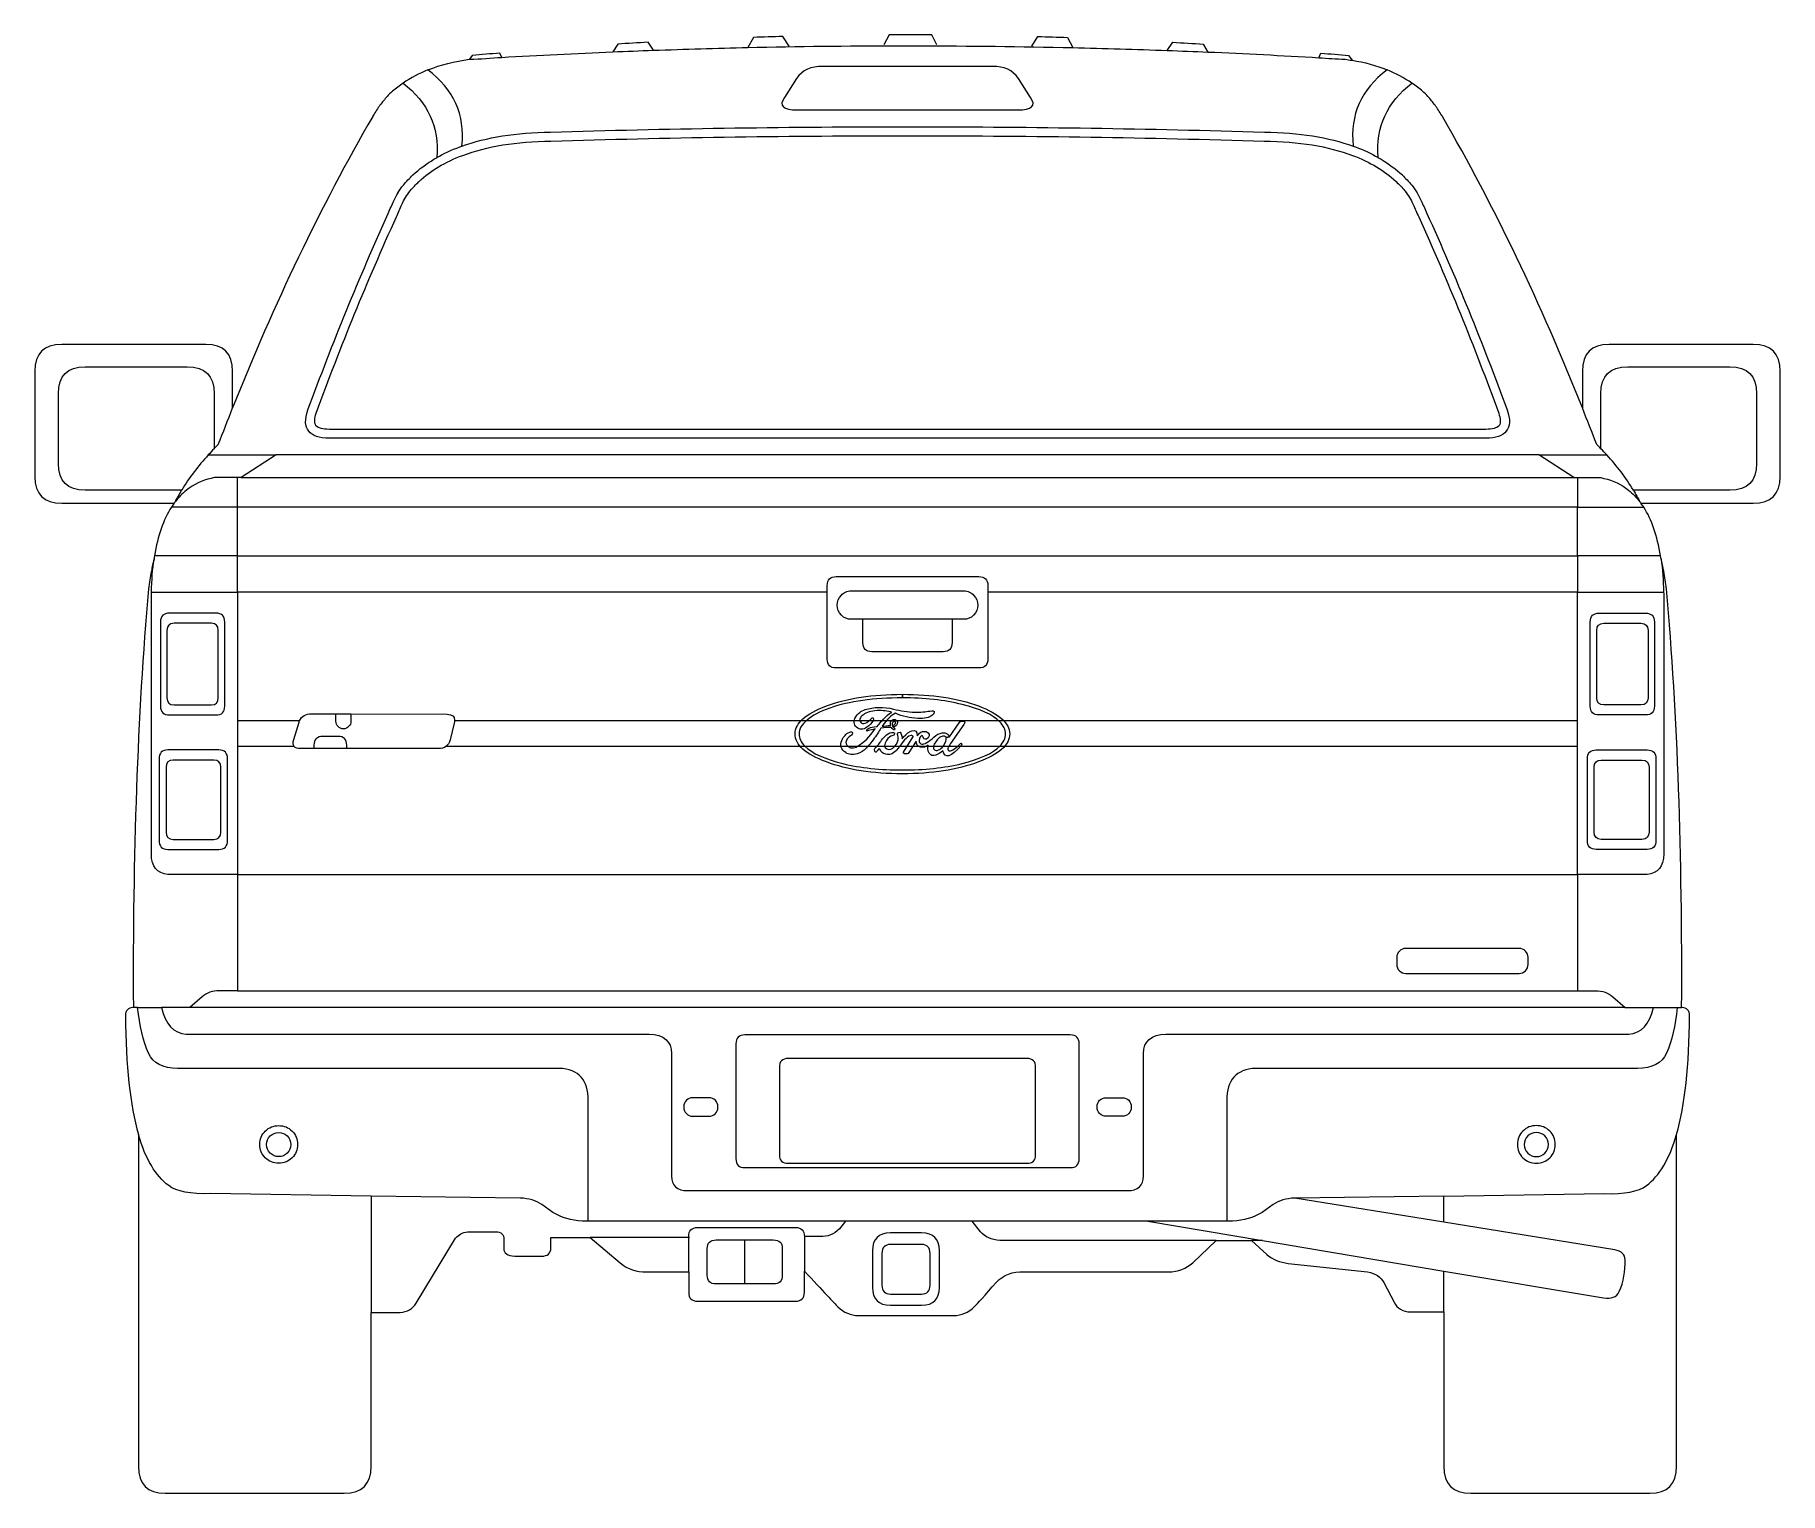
# Model space of a CAD drawing. Header units: metres. Extents: x -1157 to 1157, y 0 to 1933.
import ezdxf

# ---------------------------------------------------------------- set-up
doc = ezdxf.new("R2010")
doc.units = ezdxf.units.M
doc.layers.add('ceco.net 243', color=7, linetype='Continuous')

msp = doc.modelspace()

# ---------------------------------------------------------------- linework, layer by layer
at = {"layer": 'ceco.net 243', "lineweight": 18}
for points in [[(-926.9, 1375.9), (-836.8, 1375.9)], [(-836.8, 1375.9), (-883.2, 1346.1)], [(836.8, 1375.9), (-836.8, 1375.9)], [(836.8, 1375.9), (926.9, 1375.9)], [(883.2, 1346.1), (836.8, 1375.9)], [(-883.2, 1346.1), (-887.9, 1346.1)], [(-887.9, 1306.6), (-887.9, 1346.1)], [(-883.2, 1346.1), (883.2, 1346.1)], [(883.2, 1346.1), (887.9, 1346.1)], [(887.9, 1346.1), (887.9, 1306.6)], [(-887.9, 1306.6), (-975.7, 1306.6)], [(887.9, 1306.6), (-887.9, 1306.6)], [(-887.9, 1242.3), (-887.9, 1306.6)], [(887.9, 1306.6), (975.9, 1306.6)], [(887.9, 1242.3), (887.9, 1306.6)], [(-887.9, 1242.3), (-997.9, 1242.3)], [(-887.9, 1242.3), (887.9, 1242.3)], [(-887.9, 1194), (-887.9, 1242.3)], [(997.9, 1242.3), (887.9, 1242.3)], [(887.9, 1242.3), (887.9, 1194)], [(-1002.2, 1194), (-887.9, 1194)], [(-106.4, 1194), (-887.9, 1194)], [(-887.9, 1194), (-887.9, 1023.5)], [(887.9, 1194), (106.5, 1194)], [(887.9, 1194), (1002.2, 1194)], [(887.9, 1023.5), (887.9, 1194)], [(59.1, 1158.1), (-59.1, 1158.1)], [(-887.9, 1023.5), (-887.9, 989.6)], [(-805.9, 1023.5), (-887.9, 1023.5)], [(-757.6, 1032.9), (-737.7, 1032.7)], [(887.9, 1023.5), (-600.3, 1023.5)], [(887.9, 989.6), (887.9, 1023.5)], [(-887.9, 989.6), (-887.9, 820)], [(-812.9, 989.6), (-887.9, 989.6)], [(-743.2, 986.8), (-786.7, 986.8)], [(887.9, 989.6), (-611.9, 989.6)], [(887.9, 820), (887.9, 989.6)], [(-887.9, 820), (887.9, 820)], [(-887.9, 820), (-887.9, 665.8)], [(887.9, 820), (887.9, 665.8)], [(-887.9, 665.8), (887.9, 665.8)], [(-1020.4, 643.4), (-1026.1, 643.4)], [(-1020.4, 643.4), (-988.7, 643.4)], [(-951.3, 643.4), (-988.7, 643.4)], [(951.3, 643.4), (-951.3, 643.4)], [(951.3, 643.4), (988.7, 643.4)], [(988.7, 643.4), (1020.4, 643.4)], [(1020.4, 643.4), (1026.1, 643.4)], [(-711, 393.6), (-711, 239.4)], [(711, 393.6), (513.3, 391)], [(711, 359.1), (711, 393.6)], [(711, 359.1), (513.3, 391)], [(-82.1, 360.5), (-423.4, 360.5)], [(85.6, 360.5), (-82.1, 360.5)], [(318.4, 360.5), (85.6, 360.5)], [(423.4, 360.5), (318.4, 360.5)], [(318.4, 360.5), (470.5, 334.7)], [(-290, 338.7), (-420.5, 338.7)], [(-290, 293.1), (-290, 338.7)], [(-289, 338.7), (-290, 338.7)], [(-215.7, 277.2), (-215.7, 335.6)], [(-136.7, 340.1), (-136.7, 294.3)], [(409.2, 334.7), (455.8, 334.7)], [(470.5, 334.7), (455.8, 334.7)], [(470.5, 334.7), (711, 294.3)], [(711, 240.1), (711, 294.3)]]:
    msp.add_lwpolyline(points, dxfattribs=at)
for points, knots in [([(-336.8, 1912.3), (-336.8, 1912.3), (-343.9, 1923), (-343.9, 1923), (-357.4, 1922), (-370.9, 1921.3), (-384.1, 1920.6), (-384.1, 1920.6), (-390.5, 1910.2), (-390.5, 1910.2)], [0, 0, 0, 0, 1, 1, 1, 2, 2, 2, 3, 3, 3, 3]), ([(-156.8, 1917.8), (-156.8, 1917.8), (-165.1, 1930.5), (-165.1, 1930.5), (-178.1, 1930.3), (-191.1, 1929.8), (-204.1, 1929.4), (-204.1, 1929.4), (-211.5, 1916.1), (-211.5, 1916.1)], [0, 0, 0, 0, 1, 1, 1, 2, 2, 2, 3, 3, 3, 3]), ([(39, 1919.7), (39, 1919.7), (32.2, 1932.7), (32.2, 1932.7), (31.5, 1932.7), (30.8, 1932.7), (30, 1932.7), (29.1, 1932.7), (28.4, 1932.7), (27.7, 1932.7), (27.7, 1932.7), (11.8, 1932.7), (11.8, 1932.7), (11.4, 1932.7), (11.4, 1932.7), (11.1, 1932.7), (11.1, 1932.7), (4.3, 1932.7), (4.3, 1932.7), (4, 1932.7), (3.8, 1932.7), (3.5, 1932.7), (3.5, 1932.7), (-3.3, 1932.7), (-3.3, 1932.7), (-3.5, 1932.7), (-4, 1932.7), (-4, 1932.7), (-4, 1932.7), (-17.7, 1932.7), (-17.7, 1932.7), (-19.4, 1932.7), (-20.8, 1932.7), (-22.2, 1932.7), (-22.9, 1932.7), (-23.6, 1932.7), (-24.4, 1932.7), (-24.4, 1932.7), (-31.5, 1919.7), (-31.5, 1919.7)], [0, 0, 0, 0, 1, 1, 1, 2, 2, 2, 3, 3, 3, 4, 4, 4, 5, 5, 5, 6, 6, 6, 7, 7, 7, 8, 8, 8, 9, 9, 9, 10, 10, 10, 11, 11, 11, 12, 12, 12, 13, 13, 13, 13]), ([(164.6, 1917.8), (164.6, 1917.8), (172.9, 1930.5), (172.9, 1930.5), (185.9, 1930.3), (198.9, 1929.8), (211.9, 1929.4), (211.9, 1929.4), (219, 1915.9), (219, 1915.9)], [0, 0, 0, 0, 1, 1, 1, 2, 2, 2, 3, 3, 3, 3]), ([(344.4, 1912.1), (344.4, 1912.1), (351.7, 1923), (351.7, 1923), (365, 1922), (378.4, 1921.3), (391.9, 1920.6), (391.9, 1920.6), (398.3, 1910), (398.3, 1910)], [0, 0, 0, 0, 1, 1, 1, 2, 2, 2, 3, 3, 3, 3]), ([(-537.9, 1902.9), (-537.9, 1902.9), (-540.2, 1908.5), (-540.2, 1908.5), (-552.5, 1907.6), (-564.8, 1906.4), (-576.9, 1905.2), (-576.9, 1905.2), (-580.7, 1900.3), (-580.7, 1900.3)], [0, 0, 0, 0, 1, 1, 1, 2, 2, 2, 3, 3, 3, 3]), ([(-580.7, 1900.3), (-580.4, 1900.3), (-580.2, 1900.3), (-580, 1900.3), (-565.8, 1901), (-551.8, 1901.9), (-537.9, 1902.9)], [0, 0, 0, 0, 1, 1, 1, 2, 2, 2, 2]), ([(-211.5, 1916.1), (-145.2, 1917.5), (-79.5, 1918.2), (-13.7, 1918.2), (-12.5, 1918.2), (-11.3, 1918.2), (-10.2, 1918.2), (-10.2, 1918.2), (10.4, 1918.2), (10.4, 1918.2), (11.4, 1918.2), (12.5, 1918.2), (13.7, 1918.2), (82.1, 1918.2), (150.4, 1917.3), (219, 1915.9)], [0, 0, 0, 0, 1, 1, 1, 2, 2, 2, 3, 3, 3, 4, 4, 4, 5, 5, 5, 5]), ([(545.4, 1902.4), (545.4, 1902.4), (548, 1908.5), (548, 1908.5), (560.1, 1907.6), (572.4, 1906.4), (584.7, 1905.2), (584.7, 1905.2), (589.2, 1899.1), (589.2, 1899.1)], [0, 0, 0, 0, 1, 1, 1, 2, 2, 2, 3, 3, 3, 3]), ([(545.4, 1902.4), (556.8, 1901.7), (568.4, 1901), (580, 1900.3), (583, 1899.8), (586.1, 1899.5), (589.2, 1899.1)], [0, 0, 0, 0, 1, 1, 1, 2, 2, 2, 2]), ([(-147.1, 1874.7), (-139.3, 1886.1), (-128, 1891.3), (-112.6, 1890.8), (-112.6, 1890.8), (112.6, 1890.8), (112.6, 1890.8), (128, 1891.3), (139.6, 1886.1), (147.1, 1874.7), (147.1, 1874.7), (163.2, 1849.6), (163.2, 1849.6), (170.8, 1838.8), (164.8, 1833.3), (145.7, 1833.3), (145.7, 1833.3), (-145.7, 1833.3), (-145.7, 1833.3), (-164.9, 1833.3), (-170.8, 1838.8), (-163.2, 1849.6), (-163.2, 1849.6), (-147.1, 1874.7), (-147.1, 1874.7)], [0, 0, 0, 0, 1, 1, 1, 2, 2, 2, 3, 3, 3, 4, 4, 4, 5, 5, 5, 6, 6, 6, 7, 7, 7, 8, 8, 8, 8]), ([(-668.7, 1868.6), (-673.4, 1865.3), (-678.1, 1861.7), (-682.8, 1858.2), (-685.2, 1855.8), (-687.6, 1853.4), (-689.9, 1851.1), (-693, 1847.3), (-696.1, 1843.5), (-699.2, 1839.5), (-702.2, 1835.2), (-705.3, 1830.7), (-708.2, 1826), (-708.4, 1825.5), (-708.9, 1825), (-708.9, 1824.6), (-777.9, 1704.9), (-839.7, 1576.2), (-894.5, 1438.3)], [0, 0, 0, 0, 1, 1, 1, 2, 2, 2, 3, 3, 3, 4, 4, 4, 5, 5, 5, 6, 6, 6, 6]), ([(894.5, 1438.3), (839.9, 1576.2), (777.9, 1704.9), (709.1, 1824.6), (708.9, 1825), (708.6, 1825.5), (708.2, 1826), (705.3, 1830.7), (702.2, 1835.2), (699.2, 1839.5), (696.1, 1843.5), (693.3, 1847.3), (689.9, 1851.1), (687.6, 1853.4), (685.2, 1855.8), (682.8, 1858.2), (678.4, 1861.7), (673.6, 1865.3), (668.7, 1868.6)], [0, 0, 0, 0, 1, 1, 1, 2, 2, 2, 3, 3, 3, 4, 4, 4, 5, 5, 5, 6, 6, 6, 6]), ([(-590.6, 1785.3), (-558.2, 1796.9), (-518.9, 1803.3), (-473.1, 1803.8), (-319.8, 1808.5), (-166.5, 1810.9), (-13.7, 1810.9), (-4.5, 1810.9), (4.7, 1810.9), (13.7, 1810.9), (166.8, 1810.9), (319.8, 1808.5), (473.1, 1803.8), (518.9, 1803.3), (558.4, 1796.9), (590.8, 1785.3)], [0, 0, 0, 0, 1, 1, 1, 2, 2, 2, 3, 3, 3, 4, 4, 4, 5, 5, 5, 5]), ([(-472.8, 1791.9), (-518.7, 1791.5), (-557.5, 1785.1), (-589.4, 1773), (-601.3, 1768.8), (-611.9, 1763.6), (-621.8, 1757.6), (-631.3, 1752), (-639.8, 1745.6), (-647.4, 1738.2), (-647.4, 1738.2), (-647.6, 1738.2), (-647.6, 1738.2), (-651.6, 1734.5), (-655.6, 1730.4), (-659.2, 1725.9), (-659.2, 1725.9), (-659.2, 1726.2), (-659.2, 1726.2), (-661.3, 1723.3), (-663.5, 1720.3), (-665.4, 1717.2), (-667, 1714.1), (-668.7, 1711.3), (-670.1, 1708), (-670.1, 1708), (-670.1, 1708), (-670.1, 1708), (-672.4, 1702.5), (-675, 1697.1), (-677.4, 1691.4), (-677.4, 1691.4), (-677.4, 1691.4), (-677.4, 1691.4), (-716, 1606.7), (-751.2, 1520.2), (-783.6, 1431.5), (-786.2, 1424.1), (-786.4, 1418.5), (-784.1, 1414.7), (-781, 1411.4), (-775.1, 1409.7), (-766.3, 1409.9), (-766.3, 1409.9), (766.6, 1409.9), (766.6, 1409.9), (775.1, 1409.7), (781, 1411.4), (784.3, 1414.7), (786.5, 1418.5), (786.2, 1424.1), (783.6, 1431.5), (751.2, 1520.2), (716, 1606.7), (677.7, 1691.4), (677.7, 1691.4), (677.7, 1691.4), (677.7, 1691.4), (675, 1697.1), (672.7, 1702.5), (670.1, 1708), (670.1, 1708), (670.1, 1708), (670.1, 1708), (668.9, 1711.3), (667.3, 1714.1), (665.4, 1717.2), (665.4, 1717.2), (665.4, 1717.2), (665.4, 1717.2), (663.5, 1720.3), (661.3, 1723.3), (659.2, 1726.2), (659.2, 1726.2), (659.2, 1725.9), (659.2, 1725.9), (655.7, 1730.4), (651.9, 1734.5), (647.6, 1738.2), (640, 1745.6), (631.3, 1752), (621.8, 1757.6), (621.8, 1757.6), (621.8, 1757.6), (621.8, 1757.6), (612.1, 1763.6), (601.3, 1768.8), (589.7, 1773), (557.7, 1785.1), (518.7, 1791.5), (472.8, 1791.9), (472.8, 1791.9), (472.8, 1791.9), (472.8, 1791.9), (319.5, 1796.7), (166.3, 1799), (13.7, 1799), (4.7, 1799), (-4.5, 1799), (-13.5, 1799), (-13.5, 1799), (-13.7, 1799), (-13.7, 1799), (-166.3, 1799), (-319.3, 1796.7), (-472.6, 1791.9), (-472.6, 1791.9), (-472.8, 1791.9), (-472.8, 1791.9)], [0, 0, 0, 0, 1, 1, 1, 2, 2, 2, 3, 3, 3, 4, 4, 4, 5, 5, 5, 6, 6, 6, 7, 7, 7, 8, 8, 8, 9, 9, 9, 10, 10, 10, 11, 11, 11, 12, 12, 12, 13, 13, 13, 14, 14, 14, 15, 15, 15, 16, 16, 16, 17, 17, 17, 18, 18, 18, 19, 19, 19, 20, 20, 20, 21, 21, 21, 22, 22, 22, 23, 23, 23, 24, 24, 24, 25, 25, 25, 26, 26, 26, 27, 27, 27, 28, 28, 28, 29, 29, 29, 30, 30, 30, 31, 31, 31, 32, 32, 32, 33, 33, 33, 34, 34, 34, 35, 35, 35, 36, 36, 36, 36]), ([(-623.9, 1770.2), (-614.7, 1775.4), (-604.6, 1780.1), (-593.4, 1784.4), (-592.5, 1784.6), (-591.8, 1784.8), (-590.6, 1785.3)], [0, 0, 0, 0, 1, 1, 1, 2, 2, 2, 2]), ([(590.8, 1785.3), (591.8, 1784.8), (592.7, 1784.6), (593.7, 1784.4), (604.8, 1780.1), (614.7, 1775.4), (623.9, 1770.2)], [0, 0, 0, 0, 1, 1, 1, 2, 2, 2, 2]), ([(623.9, 1770.2), (625.4, 1769.2), (626.6, 1768.5), (628, 1767.8), (628, 1767.8), (628, 1767.8), (628, 1767.8), (638.2, 1761.7), (647.4, 1754.8), (655.9, 1747), (655.9, 1747), (655.7, 1747), (655.7, 1747), (660.1, 1742.7), (664.4, 1738.2), (668.4, 1733.7), (668.4, 1733.7), (668.4, 1733.5), (668.4, 1733.5), (671, 1730.4), (673.4, 1726.9), (675.5, 1723.3), (677.4, 1719.8), (679.3, 1716.5), (681, 1712.7), (681, 1712.7), (681, 1712.9), (681, 1712.9), (683.3, 1707.5), (685.9, 1701.8), (688.5, 1696.1), (726.9, 1611.2), (762.3, 1524.4), (794.7, 1435.7), (799.2, 1423), (799, 1413.7), (793.6, 1407.6), (789.1, 1401.2), (780.1, 1397.9), (766.3, 1398.1), (766.3, 1398.1), (-766.3, 1398.1), (-766.3, 1398.1), (-779.8, 1397.9), (-789.1, 1401.2), (-793.5, 1407.6), (-798.7, 1413.7), (-799.2, 1423), (-794.7, 1435.7), (-762.1, 1524.4), (-726.6, 1611.2), (-688.3, 1696.1), (-685.9, 1701.8), (-683.3, 1707.5), (-680.7, 1712.9), (-680.7, 1712.9), (-680.7, 1712.7), (-680.7, 1712.7), (-679.3, 1716.5), (-677.4, 1719.8), (-675.3, 1723.3), (-675.3, 1723.3), (-675.5, 1723.3), (-675.5, 1723.3), (-673.4, 1726.9), (-671, 1730.4), (-668.2, 1733.5), (-668.2, 1733.5), (-668.2, 1733.7), (-668.2, 1733.7), (-664.2, 1738.2), (-660.1, 1742.7), (-655.6, 1747), (-647.4, 1754.8), (-638.1, 1761.7), (-627.7, 1767.8), (-627.7, 1767.8), (-628, 1767.8), (-628, 1767.8), (-626.6, 1768.5), (-625.4, 1769.2), (-623.9, 1770.2)], [0, 0, 0, 0, 1, 1, 1, 2, 2, 2, 3, 3, 3, 4, 4, 4, 5, 5, 5, 6, 6, 6, 7, 7, 7, 8, 8, 8, 9, 9, 9, 10, 10, 10, 11, 11, 11, 12, 12, 12, 13, 13, 13, 14, 14, 14, 15, 15, 15, 16, 16, 16, 17, 17, 17, 18, 18, 18, 19, 19, 19, 20, 20, 20, 21, 21, 21, 22, 22, 22, 23, 23, 23, 24, 24, 24, 25, 25, 25, 26, 26, 26, 27, 27, 27, 27]), ([(-894.5, 1438.3), (-894.5, 1438.3), (-894.5, 1486.8), (-894.5, 1486.8), (-894.5, 1510.5), (-906.4, 1522.3), (-930, 1522.3), (-930, 1522.3), (-1121.1, 1522.3), (-1121.1, 1522.3), (-1144.8, 1522.3), (-1156.6, 1510.5), (-1156.6, 1486.8), (-1156.6, 1486.8), (-1156.6, 1347.5), (-1156.6, 1347.5), (-1156.6, 1323.9), (-1144.8, 1312), (-1121.1, 1312), (-1121.1, 1312), (-971.9, 1312), (-971.9, 1312)], [0, 0, 0, 0, 1, 1, 1, 2, 2, 2, 3, 3, 3, 4, 4, 4, 5, 5, 5, 6, 6, 6, 7, 7, 7, 7]), ([(971.9, 1312), (971.9, 1312), (1121.1, 1312), (1121.1, 1312), (1144.8, 1312), (1156.6, 1323.9), (1156.6, 1347.5), (1156.6, 1347.5), (1156.6, 1486.8), (1156.6, 1486.8), (1156.6, 1510.5), (1144.8, 1522.3), (1121.1, 1522.3), (1121.1, 1522.3), (930, 1522.3), (930, 1522.3), (906.4, 1522.3), (894.5, 1510.5), (894.5, 1486.8), (894.5, 1486.8), (894.5, 1438.3), (894.5, 1438.3)], [0, 0, 0, 0, 1, 1, 1, 2, 2, 2, 3, 3, 3, 4, 4, 4, 5, 5, 5, 6, 6, 6, 7, 7, 7, 7]), ([(-962, 1329.3), (-962, 1329.3), (-1089.9, 1329.3), (-1089.9, 1329.3), (-1113.6, 1329.3), (-1125.4, 1341.1), (-1125.4, 1364.8), (-1125.4, 1364.8), (-1125.4, 1457.2), (-1125.4, 1457.2), (-1125.4, 1480.9), (-1113.6, 1492.7), (-1089.9, 1492.7), (-1089.9, 1492.7), (-954.6, 1492.7), (-954.6, 1492.7), (-931, 1492.7), (-919.1, 1480.9), (-919.1, 1457.2), (-919.1, 1457.2), (-919.1, 1384.2), (-919.1, 1384.2)], [0, 0, 0, 0, 1, 1, 1, 2, 2, 2, 3, 3, 3, 4, 4, 4, 5, 5, 5, 6, 6, 6, 7, 7, 7, 7]), ([(919.1, 1384.2), (919.1, 1384.2), (919.1, 1457.2), (919.1, 1457.2), (919.1, 1480.9), (931, 1492.7), (954.6, 1492.7), (954.6, 1492.7), (1089.9, 1492.7), (1089.9, 1492.7), (1113.6, 1492.7), (1125.4, 1480.9), (1125.4, 1457.2), (1125.4, 1457.2), (1125.4, 1364.8), (1125.4, 1364.8), (1125.4, 1341.1), (1113.6, 1329.3), (1089.9, 1329.3), (1089.9, 1329.3), (962.2, 1329.3), (962.2, 1329.3)], [0, 0, 0, 0, 1, 1, 1, 2, 2, 2, 3, 3, 3, 4, 4, 4, 5, 5, 5, 6, 6, 6, 7, 7, 7, 7]), ([(-919.1, 1384.2), (-917.2, 1386.1), (-915.4, 1388), (-913.5, 1389.8), (-907.1, 1406.2), (-900.9, 1422.2), (-894.5, 1438.3)], [0, 0, 0, 0, 1, 1, 1, 2, 2, 2, 2]), ([(919.1, 1384.2), (917.3, 1386.1), (915.4, 1388), (913.5, 1389.8), (907.3, 1406.2), (900.9, 1422.2), (894.5, 1438.3)], [0, 0, 0, 0, 1, 1, 1, 2, 2, 2, 2]), ([(-887.9, 1346.1), (-887.9, 1346.1), (-917.2, 1346.1), (-917.2, 1346.1), (-919.4, 1345.8), (-921, 1345.4), (-922.9, 1344.9), (-935.2, 1342.1), (-946.1, 1336.6), (-955.6, 1329.3), (-961.2, 1324.8), (-966.2, 1319.8), (-970.7, 1313.9)], [0, 0, 0, 0, 1, 1, 1, 2, 2, 2, 3, 3, 3, 4, 4, 4, 4]), ([(887.9, 1346.1), (887.9, 1346.1), (917.3, 1346.1), (917.3, 1346.1), (919.4, 1345.8), (921, 1345.4), (923.2, 1344.9), (935.2, 1342.1), (946.4, 1336.6), (955.8, 1329.3), (961.2, 1324.8), (966.2, 1319.8), (970.7, 1313.9)], [0, 0, 0, 0, 1, 1, 1, 2, 2, 2, 3, 3, 3, 4, 4, 4, 4]), ([(-998.6, 1238.2), (-1000, 1232.8), (-1001.2, 1227.6), (-1002.2, 1221.9), (-1003.8, 1214.3), (-1005, 1206.5), (-1006.2, 1198.5), (-1020.6, 1030.3), (-1027.2, 845.1), (-1026.1, 643.4)], [0, 0, 0, 0, 1, 1, 1, 2, 2, 2, 3, 3, 3, 3]), ([(1026.1, 643.4), (1027.2, 845.1), (1020.8, 1030.3), (1006.2, 1198.5), (1005, 1206.5), (1003.8, 1214.3), (1002.4, 1221.9), (1001.2, 1227.6), (1000, 1232.8), (998.8, 1238.2)], [0, 0, 0, 0, 1, 1, 1, 2, 2, 2, 3, 3, 3, 3]), ([(-106.4, 1194), (-106.4, 1194), (-106.4, 1203), (-106.4, 1203), (-106.4, 1210.8), (-102.4, 1214.8), (-94.6, 1214.8), (-94.6, 1214.8), (94.6, 1214.8), (94.6, 1214.8), (102.4, 1214.8), (106.5, 1210.8), (106.5, 1203), (106.5, 1203), (106.5, 1194), (106.5, 1194)], [0, 0, 0, 0, 1, 1, 1, 2, 2, 2, 3, 3, 3, 4, 4, 4, 5, 5, 5, 5]), ([(-887.9, 820), (-887.9, 820), (-980.2, 820), (-980.2, 820), (-994.6, 821.2), (-1002.2, 830.2), (-1002.2, 847.3), (-1002.2, 847.3), (-1002.2, 1190), (-1002.2, 1190), (-1002.2, 1191.4), (-1002.2, 1192.6), (-1002.2, 1194)], [0, 0, 0, 0, 1, 1, 1, 2, 2, 2, 3, 3, 3, 4, 4, 4, 4]), ([(106.5, 1194), (106.5, 1194), (106.5, 1105.5), (106.5, 1105.5), (106.5, 1097.5), (102.4, 1093.7), (94.6, 1093.7), (94.6, 1093.7), (-94.6, 1093.7), (-94.6, 1093.7), (-102.4, 1093.7), (-106.4, 1097.5), (-106.4, 1105.5), (-106.4, 1105.5), (-106.4, 1194), (-106.4, 1194)], [0, 0, 0, 0, 1, 1, 1, 2, 2, 2, 3, 3, 3, 4, 4, 4, 5, 5, 5, 5]), ([(-59.1, 1158.1), (-59.1, 1158.1), (-74.3, 1158.1), (-74.3, 1158.1), (-79.5, 1158.1), (-84, 1159.9), (-87.5, 1163.5), (-91.3, 1167.3), (-93.2, 1171.8), (-93.2, 1177), (-93.2, 1181.9), (-91.3, 1186.4), (-87.5, 1190.2), (-86.1, 1191.9), (-84.4, 1193.1), (-82.3, 1194), (-79.7, 1195.2), (-77.3, 1195.9), (-74.3, 1195.9), (-74.3, 1195.9), (74.3, 1195.9), (74.3, 1195.9), (77.4, 1195.9), (79.9, 1195.2), (82.3, 1194), (84.4, 1193.1), (86.1, 1191.9), (87.7, 1190.2), (91.3, 1186.4), (93.2, 1181.9), (93.2, 1177), (93.2, 1171.8), (91.3, 1167.3), (87.7, 1163.5), (84, 1159.9), (79.5, 1158.1), (74.3, 1158.1), (74.3, 1158.1), (59.1, 1158.1), (59.1, 1158.1)], [0, 0, 0, 0, 1, 1, 1, 2, 2, 2, 3, 3, 3, 4, 4, 4, 5, 5, 5, 6, 6, 6, 7, 7, 7, 8, 8, 8, 9, 9, 9, 10, 10, 10, 11, 11, 11, 12, 12, 12, 13, 13, 13, 13]), ([(1002.2, 1194), (1002.4, 1192.6), (1002.4, 1191.4), (1002.4, 1190), (1002.4, 1190), (1002.4, 847.3), (1002.4, 847.3), (1002.2, 830.2), (994.8, 821.2), (980.2, 820), (980.2, 820), (887.9, 820), (887.9, 820)], [0, 0, 0, 0, 1, 1, 1, 2, 2, 2, 3, 3, 3, 4, 4, 4, 4]), ([(-990.1, 1154.5), (-990.1, 1162.5), (-986.1, 1166.3), (-978.3, 1166.3), (-978.3, 1166.3), (-916.8, 1166.3), (-916.8, 1166.3), (-908.7, 1166.3), (-904.9, 1162.5), (-904.9, 1154.5), (-904.9, 1154.5), (-904.9, 1043.1), (-904.9, 1043.1), (-904.9, 1035), (-908.7, 1031.3), (-916.8, 1031.3), (-916.8, 1031.3), (-978.3, 1031.3), (-978.3, 1031.3), (-986.1, 1031.3), (-990.1, 1035), (-990.1, 1043.1), (-990.1, 1043.1), (-990.1, 1154.5), (-990.1, 1154.5)], [0, 0, 0, 0, 1, 1, 1, 2, 2, 2, 3, 3, 3, 4, 4, 4, 5, 5, 5, 6, 6, 6, 7, 7, 7, 8, 8, 8, 8]), ([(59.1, 1158.1), (59.1, 1158.1), (59.1, 1127.3), (59.1, 1127.3), (59.1, 1119.2), (55.1, 1115.2), (47.3, 1115.2), (47.3, 1115.2), (-47.3, 1115.2), (-47.3, 1115.2), (-55.1, 1115.2), (-59.1, 1119.2), (-59.1, 1127.3), (-59.1, 1127.3), (-59.1, 1158.1), (-59.1, 1158.1)], [0, 0, 0, 0, 1, 1, 1, 2, 2, 2, 3, 3, 3, 4, 4, 4, 5, 5, 5, 5]), ([(904.9, 1154.5), (904.9, 1154.5), (904.9, 1043.1), (904.9, 1043.1), (904.9, 1035), (909, 1031.3), (916.8, 1031.3), (916.8, 1031.3), (978.3, 1031.3), (978.3, 1031.3), (986.1, 1031.3), (990.1, 1035), (990.1, 1043.1), (990.1, 1043.1), (990.1, 1154.5), (990.1, 1154.5), (990.1, 1162.5), (986.1, 1166.3), (978.3, 1166.3), (978.3, 1166.3), (916.8, 1166.3), (916.8, 1166.3), (909, 1166.3), (904.9, 1162.5), (904.9, 1154.5)], [0, 0, 0, 0, 1, 1, 1, 2, 2, 2, 3, 3, 3, 4, 4, 4, 5, 5, 5, 6, 6, 6, 7, 7, 7, 8, 8, 8, 8]), ([(-981.6, 1143.4), (-981.6, 1149.8), (-978.5, 1152.8), (-972.1, 1152.8), (-972.1, 1152.8), (-922.9, 1152.8), (-922.9, 1152.8), (-916.5, 1152.8), (-913.5, 1149.8), (-913.5, 1143.4), (-913.5, 1143.4), (-913.5, 1054.2), (-913.5, 1054.2), (-913.5, 1047.8), (-916.5, 1044.8), (-922.9, 1044.8), (-922.9, 1044.8), (-972.1, 1044.8), (-972.1, 1044.8), (-978.5, 1044.8), (-981.6, 1047.8), (-981.6, 1054.2), (-981.6, 1054.2), (-981.6, 1143.4), (-981.6, 1143.4)], [0, 0, 0, 0, 1, 1, 1, 2, 2, 2, 3, 3, 3, 4, 4, 4, 5, 5, 5, 6, 6, 6, 7, 7, 7, 8, 8, 8, 8]), ([(913.5, 1143.4), (913.5, 1143.4), (913.5, 1054.2), (913.5, 1054.2), (913.5, 1047.8), (916.8, 1044.8), (922.9, 1044.8), (922.9, 1044.8), (972.1, 1044.8), (972.1, 1044.8), (978.5, 1044.8), (981.6, 1047.8), (981.6, 1054.2), (981.6, 1054.2), (981.6, 1143.4), (981.6, 1143.4), (981.6, 1149.8), (978.5, 1152.8), (972.1, 1152.8), (972.1, 1152.8), (922.9, 1152.8), (922.9, 1152.8), (916.8, 1152.8), (913.5, 1149.8), (913.5, 1143.4)], [0, 0, 0, 0, 1, 1, 1, 2, 2, 2, 3, 3, 3, 4, 4, 4, 5, 5, 5, 6, 6, 6, 7, 7, 7, 8, 8, 8, 8]), ([(-149, 1006.2), (-149, 991.5), (-135.3, 979.2), (-107.4, 969.1), (-79.7, 958.6), (-46.1, 953.4), (-6.8, 953.4), (32.4, 953.4), (66, 958.6), (93.9, 969.1), (121.6, 979.2), (135.5, 991.5), (135.5, 1006.2), (135.5, 1020.6), (121.6, 1032.9), (93.9, 1043.3), (66, 1053.7), (32.4, 1058.7), (-6.8, 1058.7), (-6.8, 1058.7), (-6.8, 1054), (-6.8, 1054), (22.2, 1054), (48.7, 1051.1), (72.4, 1045.2), (96, 1039.5), (112.8, 1031.7), (122.3, 1022.3), (127.2, 1017.1), (130.1, 1011.6), (130.1, 1006.2), (130.1, 1000.5), (127.2, 995.1), (122.3, 989.9), (112.8, 980.4), (96, 972.9), (72.4, 966.9), (48.7, 961.3), (22.2, 958.4), (-6.8, 958.4), (-35.9, 958.4), (-62.4, 961.3), (-85.9, 966.9), (-109.8, 972.9), (-126.3, 980.4), (-136, 989.9), (-141.2, 995.3), (-143.8, 1000.7), (-143.8, 1006.2), (-143.8, 1012.6), (-140.3, 1018.7), (-133.2, 1024.6), (-126.3, 1030.5), (-116.4, 1035.8), (-103.1, 1040.5), (-76.9, 1049.5), (-44.7, 1054), (-6.8, 1054), (-6.8, 1054), (-6.8, 1058.7), (-6.8, 1058.7), (-46.1, 1058.7), (-79.7, 1053.7), (-107.4, 1043.3), (-135.3, 1032.9), (-149, 1020.6), (-149, 1006.2)], [0, 0, 0, 0, 1, 1, 1, 2, 2, 2, 3, 3, 3, 4, 4, 4, 5, 5, 5, 6, 6, 6, 7, 7, 7, 8, 8, 8, 9, 9, 9, 10, 10, 10, 11, 11, 11, 12, 12, 12, 13, 13, 13, 14, 14, 14, 15, 15, 15, 16, 16, 16, 17, 17, 17, 18, 18, 18, 19, 19, 19, 20, 20, 20, 21, 21, 21, 22, 22, 22, 22]), ([(-45.4, 1027.2), (-45.6, 1028.2), (-46.4, 1028.4), (-46.8, 1027.7), (-50.2, 1023.9), (-53, 1021.6), (-56.1, 1020.4), (-58.7, 1019.4), (-61, 1020.2), (-62.4, 1022.3), (-63.6, 1023.9), (-63.4, 1025.8), (-62.4, 1027.7), (-61.5, 1029.1), (-60.3, 1030.5), (-58.4, 1031.7), (-54.6, 1034.8), (-48.5, 1036.5), (-40.2, 1037.2), (-32.6, 1037.4), (-26, 1036.5), (-20.6, 1034.8), (-22, 1034.6), (-25.1, 1032.5), (-29.3, 1028.4), (-32.9, 1024.9), (-36.4, 1020.6), (-40.4, 1015.9), (-45.6, 1015.2), (-49.2, 1014.7), (-50.6, 1014), (-50.6, 1014), (-51.1, 1013.8), (-51.1, 1013.8), (-52, 1013.5), (-53, 1012.8), (-53.7, 1011.6), (-54.2, 1010.9), (-54.2, 1010.2), (-53.7, 1010), (-53.4, 1010), (-52.7, 1010), (-51.6, 1010.7), (-49.4, 1011.4), (-46.6, 1012.1), (-42.8, 1012.8), (-58.9, 991.5), (-70.9, 984), (-78.8, 989.4), (-81.6, 991.5), (-82.3, 994.4), (-80.9, 997.7), (-80, 1000.5), (-78, 1002.2), (-75.7, 1003.6), (-73.6, 1005.2), (-72.6, 1006.4), (-72.8, 1007.9), (-73.1, 1009.3), (-74.5, 1009.3), (-77.3, 1008.3), (-81.4, 1006.4), (-84.7, 1002.9), (-87, 997.7), (-90.1, 991.1), (-88.2, 985.6), (-81.8, 981.4), (-77.6, 978.5), (-72.6, 978.1), (-66.7, 979.9), (-62, 981.6), (-57.9, 984), (-55.1, 987), (-53, 989.2), (-49.9, 992.7), (-45.6, 998.2), (-41.1, 1004.1), (-37.9, 1009.3), (-35.2, 1013.8), (-30.3, 1014.5), (-26.3, 1014.7), (-23.4, 1014.7), (-23.4, 1014.7), (-21.5, 1014.7), (-21.5, 1014.7), (-21.1, 1014), (-20.6, 1013.5), (-20.6, 1013.3), (-19.9, 1012.8), (-19.6, 1012.8), (-19.4, 1012.6), (-18.9, 1011.6), (-18.2, 1011.4), (-17.3, 1011.6), (-16.6, 1012.1), (-16.6, 1012.8), (-17.7, 1013.8), (-17.7, 1013.8), (-18.7, 1015.2), (-18.7, 1015.2), (-18.7, 1015.2), (-19.9, 1017.5), (-19.9, 1017.5), (-20.6, 1019.2), (-20.3, 1020.6), (-19.6, 1021.6), (-18.9, 1022.3), (-18.2, 1022.7), (-17, 1022.7), (-15.6, 1022.3), (-15.4, 1021.3), (-16.1, 1019.9), (-17, 1018.7), (-18.2, 1018), (-19.9, 1017.5), (-19.9, 1017.5), (-18.7, 1015.2), (-18.7, 1015.2), (-15.8, 1015.9), (-14.2, 1017.5), (-13.5, 1019.9), (-12.8, 1021.8), (-13.5, 1023.2), (-14.9, 1024.4), (-16.6, 1025.8), (-18.4, 1025.8), (-20.3, 1024.4), (-22.2, 1023), (-23.2, 1020.6), (-22.5, 1017.5), (-26.5, 1017.1), (-30, 1016.8), (-33.6, 1016.4), (-27.2, 1025.6), (-21.3, 1031.3), (-16.1, 1033.6), (-6.4, 1029.4), (3.3, 1027), (13.5, 1026.8), (22.7, 1026.5), (28.9, 1027.7), (32.4, 1030.5), (34.1, 1031.7), (35, 1033.4), (35.5, 1034.8), (35.5, 1036.7), (33.6, 1037.2), (29.6, 1036.5), (23.9, 1035.5), (17.3, 1035), (9.9, 1035), (0.2, 1035.3), (-9.2, 1036.7), (-18.4, 1039.1), (-31.9, 1042.4), (-44.5, 1042.1), (-56.1, 1038.4), (-61.5, 1036.5), (-65.7, 1033.4), (-68.6, 1028.7), (-71.7, 1023.2), (-71.4, 1018.7), (-67.4, 1015.2), (-63.2, 1011.4), (-58.7, 1011.4), (-53.7, 1015.2), (-50.4, 1017.5), (-47.8, 1020.4), (-45.6, 1023.9), (-44.9, 1025.1), (-44.7, 1026.3), (-45.4, 1027.2)], [0, 0, 0, 0, 1, 1, 1, 2, 2, 2, 3, 3, 3, 4, 4, 4, 5, 5, 5, 6, 6, 6, 7, 7, 7, 8, 8, 8, 9, 9, 9, 10, 10, 10, 11, 11, 11, 12, 12, 12, 13, 13, 13, 14, 14, 14, 15, 15, 15, 16, 16, 16, 17, 17, 17, 18, 18, 18, 19, 19, 19, 20, 20, 20, 21, 21, 21, 22, 22, 22, 23, 23, 23, 24, 24, 24, 25, 25, 25, 26, 26, 26, 27, 27, 27, 28, 28, 28, 29, 29, 29, 30, 30, 30, 31, 31, 31, 32, 32, 32, 33, 33, 33, 34, 34, 34, 35, 35, 35, 36, 36, 36, 37, 37, 37, 38, 38, 38, 39, 39, 39, 40, 40, 40, 41, 41, 41, 42, 42, 42, 43, 43, 43, 44, 44, 44, 45, 45, 45, 46, 46, 46, 47, 47, 47, 48, 48, 48, 49, 49, 49, 50, 50, 50, 51, 51, 51, 52, 52, 52, 53, 53, 53, 54, 54, 54, 55, 55, 55, 56, 56, 56, 57, 57, 57, 57]), ([(-812.9, 989.6), (-814.8, 991.5), (-814.8, 994.6), (-813.6, 998.6), (-813.6, 998.6), (-806.5, 1021.6), (-806.5, 1021.6), (-806.3, 1022.3), (-806.1, 1023), (-805.9, 1023.5)], [0, 0, 0, 0, 1, 1, 1, 2, 2, 2, 3, 3, 3, 3]), ([(-805.9, 1023.5), (-803, 1030.1), (-797.8, 1032.9), (-790, 1032.9), (-790, 1032.9), (-757.6, 1032.9), (-757.6, 1032.9)], [0, 0, 0, 0, 1, 1, 1, 2, 2, 2, 2]), ([(-737.7, 1032.7), (-737.7, 1032.7), (-737.7, 1023), (-737.7, 1023), (-737.7, 1020.2), (-738.7, 1017.8), (-740.8, 1015.9), (-742.5, 1014), (-744.8, 1012.8), (-747.7, 1012.8), (-750.3, 1012.8), (-752.6, 1014), (-754.8, 1015.9), (-756.6, 1017.8), (-757.6, 1020.2), (-757.6, 1023), (-757.6, 1023), (-757.6, 1032.5), (-757.6, 1032.5), (-757.6, 1032.7), (-757.6, 1032.7), (-757.6, 1032.9)], [0, 0, 0, 0, 1, 1, 1, 2, 2, 2, 3, 3, 3, 4, 4, 4, 5, 5, 5, 6, 6, 6, 7, 7, 7, 7]), ([(-737.7, 1032.7), (-737.7, 1032.7), (-610.2, 1032.2), (-610.2, 1032.2), (-603.6, 1032.2), (-600.3, 1029.6), (-600.3, 1024.6), (-600.3, 1024.2), (-600.3, 1023.9), (-600.3, 1023.5)], [0, 0, 0, 0, 1, 1, 1, 2, 2, 2, 3, 3, 3, 3]), ([(-600.3, 1023.5), (-600.5, 1022.7), (-600.5, 1021.8), (-600.8, 1020.6), (-600.8, 1020.6), (-606.2, 998.2), (-606.2, 998.2), (-607.4, 994.4), (-609, 991.5), (-611.9, 989.6)], [0, 0, 0, 0, 1, 1, 1, 2, 2, 2, 3, 3, 3, 3]), ([(-21.3, 1008.1), (-24.1, 1007.6), (-27, 1005.7), (-30, 1002.9), (-32.4, 1000.5), (-34.3, 998.4), (-35.5, 996.3), (-36.2, 994.8), (-37.6, 993.2), (-39.5, 991.1), (-41.1, 989.2), (-42.3, 988), (-42.8, 987.5), (-43.8, 986.6), (-44, 985.1), (-43.5, 983.7), (-43, 982.1), (-42.3, 981.6), (-41.1, 982.5), (-40.7, 983.2), (-39.7, 984.4), (-38.3, 985.9), (-37.4, 986.8), (-36.6, 986.8), (-36.2, 985.4), (-35.2, 982.5), (-32.9, 980.4), (-28.9, 979.2), (-24.1, 977.8), (-19.4, 979.7), (-14.7, 984.4), (-14.2, 984.9), (-12.1, 987.7), (-8, 993.2), (-5, 997.2), (-2.4, 1000), (-0.2, 1001.7), (2.4, 1003.8), (4.3, 1004.5), (5.7, 1004.1), (7.6, 1003.8), (7.8, 1002.9), (7.1, 1001.7), (7.1, 1001.7), (-5.2, 982.1), (-5.2, 982.1), (-5.7, 980.7), (-5.2, 979.9), (-4, 979.9), (-4, 979.9), (-0.5, 979.9), (-0.5, 979.9), (0.5, 979.9), (1.4, 980.4), (1.9, 981.6), (1.9, 981.6), (11.4, 996.7), (11.4, 996.7), (11.4, 994.8), (11.8, 993.2), (13, 991.5), (14, 989.9), (15.4, 989.2), (17.3, 988.7), (20.6, 988), (24.1, 988.9), (27.4, 991.1), (26.5, 985.1), (27.4, 980.9), (30.8, 978.5), (34.3, 975.9), (39.7, 977.8), (46.8, 983.7), (49.4, 972.6), (57.5, 975.2), (71.4, 991.1), (72.4, 992), (72.4, 992.7), (71.7, 993.4), (71.2, 994.4), (70.5, 994.1), (69.8, 993.2), (62, 985.6), (57, 982.5), (54.9, 984), (53.5, 984.9), (53.2, 986.3), (53.9, 988.7), (54.6, 989.6), (55.6, 991.3), (57.2, 993.4), (57.2, 993.4), (74.5, 1018.7), (74.5, 1018.7), (76.4, 1021.6), (76.6, 1023), (74.7, 1023), (74.7, 1023), (70.7, 1023), (70.7, 1023), (69.8, 1022.7), (69.1, 1022.3), (68.4, 1021.1), (68.4, 1021.1), (55.8, 1002.2), (55.8, 1002.2), (55.8, 1002.2), (51.1, 1001.5), (51.1, 1001.5), (51.8, 999.8), (51.6, 997.4), (50.1, 994.4), (50.1, 994.4), (47.6, 990.4), (47.6, 990.4), (45.6, 987.5), (43.3, 985.6), (40.9, 984.9), (38.8, 984), (37.1, 984.2), (35.7, 985.1), (34.5, 985.9), (34.1, 987.5), (34.5, 989.4), (34.8, 991.5), (35.7, 993.4), (37.4, 995.8), (38.6, 997.9), (39.7, 999.3), (40.9, 1000), (42.3, 1001.5), (44, 1002.2), (45.6, 1002.9), (47.6, 1003.4), (49, 1003.4), (50.1, 1002.7), (50.4, 1002.4), (50.9, 1001.9), (51.1, 1001.5), (51.1, 1001.5), (55.8, 1002.2), (55.8, 1002.2), (53.5, 1007.1), (49.4, 1008.8), (43.5, 1006.9), (39, 1005.5), (35.5, 1003.1), (32.6, 999.8), (25.5, 993.9), (20.6, 991.5), (17.8, 993.2), (16.1, 993.9), (15.4, 995.6), (15.4, 997.2), (15.4, 998.6), (15.8, 1000.3), (16.6, 1001.7), (17, 1002.4), (17.3, 1002.9), (18, 1003.1), (18.9, 1004.1), (19.6, 1004.1), (19.9, 1003.8), (19.9, 1003.8), (20.8, 1001.7), (20.8, 1001.7), (22, 998.4), (24.1, 998.2), (27.2, 1001), (27.2, 1001), (27.7, 1001.7), (27.7, 1001.7), (30, 1004.3), (29.1, 1006.9), (24.8, 1009.3), (23.9, 1009.7), (22, 1009.7), (19.9, 1009.3), (17, 1008.3), (14.7, 1006.4), (13, 1003.8), (12.5, 1009.7), (10.2, 1012.1), (5.9, 1010.5), (2.6, 1009.3), (-1.2, 1006.4), (-5.4, 1002.2), (-5.4, 1002.2), (-7.1, 999.8), (-7.1, 999.8), (-7.1, 999.8), (-7.1, 1001.7), (-7.1, 1001.7), (-7.6, 1003.8), (-7.8, 1005.7), (-8.8, 1007.4), (-9, 1008.6), (-9.9, 1008.8), (-11.6, 1008.1), (-13.5, 1007.6), (-13.7, 1006.2), (-12.8, 1004.1), (-12.5, 1002.7), (-12.3, 1001.7), (-12.3, 1001.7), (-12.3, 997.4), (-13.5, 993.7), (-16.8, 989.9), (-20.1, 985.9), (-23.6, 984.7), (-27.2, 986.3), (-31.2, 988), (-31.2, 992), (-27.7, 997.7), (-25.3, 1001), (-22.9, 1003.4), (-19.6, 1004.1), (-17.5, 1004.8), (-16.8, 1005.7), (-17.3, 1006.9), (-17.5, 1008.1), (-18.9, 1008.6), (-21.3, 1008.1)], [0, 0, 0, 0, 1, 1, 1, 2, 2, 2, 3, 3, 3, 4, 4, 4, 5, 5, 5, 6, 6, 6, 7, 7, 7, 8, 8, 8, 9, 9, 9, 10, 10, 10, 11, 11, 11, 12, 12, 12, 13, 13, 13, 14, 14, 14, 15, 15, 15, 16, 16, 16, 17, 17, 17, 18, 18, 18, 19, 19, 19, 20, 20, 20, 21, 21, 21, 22, 22, 22, 23, 23, 23, 24, 24, 24, 25, 25, 25, 26, 26, 26, 27, 27, 27, 28, 28, 28, 29, 29, 29, 30, 30, 30, 31, 31, 31, 32, 32, 32, 33, 33, 33, 34, 34, 34, 35, 35, 35, 36, 36, 36, 37, 37, 37, 38, 38, 38, 39, 39, 39, 40, 40, 40, 41, 41, 41, 42, 42, 42, 43, 43, 43, 44, 44, 44, 45, 45, 45, 46, 46, 46, 47, 47, 47, 48, 48, 48, 49, 49, 49, 50, 50, 50, 51, 51, 51, 52, 52, 52, 53, 53, 53, 54, 54, 54, 55, 55, 55, 56, 56, 56, 57, 57, 57, 58, 58, 58, 59, 59, 59, 60, 60, 60, 61, 61, 61, 62, 62, 62, 63, 63, 63, 64, 64, 64, 65, 65, 65, 66, 66, 66, 67, 67, 67, 68, 68, 68, 69, 69, 69, 70, 70, 70, 71, 71, 71, 72, 72, 72, 73, 73, 73, 74, 74, 74, 74]), ([(-743.2, 986.8), (-743.2, 986.8), (-743.2, 991.1), (-743.2, 991.1), (-743.2, 998.9), (-746.9, 1002.9), (-755, 1002.9), (-755, 1002.9), (-774.9, 1002.9), (-774.9, 1002.9), (-782.7, 1002.9), (-786.7, 998.9), (-786.7, 991.1), (-786.7, 991.1), (-786.7, 986.8), (-786.7, 986.8)], [0, 0, 0, 0, 1, 1, 1, 2, 2, 2, 3, 3, 3, 4, 4, 4, 5, 5, 5, 5]), ([(-901.2, 973.1), (-901.2, 973.1), (-901.2, 865), (-901.2, 865), (-901.2, 857.2), (-905.2, 853.2), (-913, 853.2), (-913, 853.2), (-980.2, 853.2), (-980.2, 853.2), (-988, 853.2), (-992, 857.2), (-992, 865), (-992, 865), (-992, 973.1), (-992, 973.1), (-992, 980.9), (-988, 984.9), (-980.2, 984.9), (-980.2, 984.9), (-913, 984.9), (-913, 984.9), (-905.2, 984.9), (-901.2, 980.9), (-901.2, 973.1)], [0, 0, 0, 0, 1, 1, 1, 2, 2, 2, 3, 3, 3, 4, 4, 4, 5, 5, 5, 6, 6, 6, 7, 7, 7, 8, 8, 8, 8]), ([(-786.7, 986.8), (-786.7, 986.8), (-804.4, 986.8), (-804.4, 986.8), (-808.4, 986.8), (-811.5, 987.7), (-812.9, 989.6)], [0, 0, 0, 0, 1, 1, 1, 2, 2, 2, 2]), ([(-611.9, 989.6), (-614.3, 987.7), (-617.8, 986.8), (-621.6, 986.8), (-621.6, 986.8), (-743.2, 986.8), (-743.2, 986.8)], [0, 0, 0, 0, 1, 1, 1, 2, 2, 2, 2]), ([(980.2, 984.9), (980.2, 984.9), (913, 984.9), (913, 984.9), (905.2, 984.9), (901.2, 980.9), (901.2, 973.1), (901.2, 973.1), (901.2, 865), (901.2, 865), (901.2, 857.2), (905.2, 853.2), (913, 853.2), (913, 853.2), (980.2, 853.2), (980.2, 853.2), (988.2, 853.2), (992, 857.2), (992, 865), (992, 865), (992, 973.1), (992, 973.1), (992, 980.9), (988.2, 984.9), (980.2, 984.9)], [0, 0, 0, 0, 1, 1, 1, 2, 2, 2, 3, 3, 3, 4, 4, 4, 5, 5, 5, 6, 6, 6, 7, 7, 7, 8, 8, 8, 8]), ([(-910.2, 962), (-910.2, 962), (-910.2, 875.9), (-910.2, 875.9), (-910.2, 869.7), (-913.5, 866.4), (-919.6, 866.4), (-919.6, 866.4), (-973.3, 866.4), (-973.3, 866.4), (-979.7, 866.4), (-982.8, 869.7), (-982.8, 875.9), (-982.8, 875.9), (-982.8, 962), (-982.8, 962), (-982.8, 968.4), (-979.7, 971.4), (-973.3, 971.4), (-973.3, 971.4), (-919.6, 971.4), (-919.6, 971.4), (-913.5, 971.4), (-910.2, 968.4), (-910.2, 962)], [0, 0, 0, 0, 1, 1, 1, 2, 2, 2, 3, 3, 3, 4, 4, 4, 5, 5, 5, 6, 6, 6, 7, 7, 7, 8, 8, 8, 8]), ([(973.5, 971.4), (973.5, 971.4), (919.6, 971.4), (919.6, 971.4), (913.5, 971.4), (910.2, 968.4), (910.2, 962), (910.2, 962), (910.2, 875.9), (910.2, 875.9), (910.2, 869.7), (913.5, 866.4), (919.6, 866.4), (919.6, 866.4), (973.5, 866.4), (973.5, 866.4), (979.7, 866.4), (983, 869.7), (983, 875.9), (983, 875.9), (983, 962), (983, 962), (983, 968.4), (979.7, 971.4), (973.5, 971.4)], [0, 0, 0, 0, 1, 1, 1, 2, 2, 2, 3, 3, 3, 4, 4, 4, 5, 5, 5, 6, 6, 6, 7, 7, 7, 8, 8, 8, 8]), ([(660.4, 721.9), (660.4, 721.9), (810.8, 721.9), (810.8, 721.9), (814.1, 721.9), (816.7, 720.7), (819.1, 718.3), (821.5, 716), (822.6, 713.1), (822.6, 710.1), (822.6, 710.1), (822.6, 700.6), (822.6, 700.6), (822.6, 697.3), (821.5, 694.5), (819.1, 692.3), (816.7, 690), (814.1, 688.8), (810.8, 688.8), (810.8, 688.8), (660.4, 688.8), (660.4, 688.8), (657.1, 688.8), (654.5, 690), (652.1, 692.3), (649.7, 694.5), (648.6, 697.3), (648.6, 700.6), (648.6, 700.6), (648.6, 710.1), (648.6, 710.1), (648.6, 713.1), (649.7, 716), (652.1, 718.3), (654.5, 720.7), (657.1, 721.9), (660.4, 721.9)], [0, 0, 0, 0, 1, 1, 1, 2, 2, 2, 3, 3, 3, 4, 4, 4, 5, 5, 5, 6, 6, 6, 7, 7, 7, 8, 8, 8, 9, 9, 9, 10, 10, 10, 11, 11, 11, 12, 12, 12, 12]), ([(-887.9, 665.8), (-887.9, 665.8), (-912.3, 665.8), (-912.3, 665.8), (-921, 665.8), (-928.8, 663.2), (-935, 657.6), (-935, 657.6), (-951.3, 643.4), (-951.3, 643.4)], [0, 0, 0, 0, 1, 1, 1, 2, 2, 2, 3, 3, 3, 3]), ([(887.9, 665.8), (887.9, 665.8), (912.3, 665.8), (912.3, 665.8), (921, 665.8), (928.8, 663.2), (935, 657.6), (935, 657.6), (951.3, 643.4), (951.3, 643.4)], [0, 0, 0, 0, 1, 1, 1, 2, 2, 2, 3, 3, 3, 3]), ([(-1026.1, 643.4), (-1026.1, 643.4), (-1026.8, 643.4), (-1026.8, 643.4), (-1033.1, 643.1), (-1036.5, 639.6), (-1036.5, 632.7), (-1036.2, 566.5), (-1030.5, 514.2), (-1019.4, 475.4)], [0, 0, 0, 0, 1, 1, 1, 2, 2, 2, 3, 3, 3, 3]), ([(-423.4, 360.5), (-423.4, 360.5), (-423.4, 520.4), (-423.4, 520.4), (-422.7, 547.6), (-435.7, 561.8), (-461.7, 562.9), (-461.7, 562.9), (-967.4, 562.9), (-967.4, 562.9), (-987, 562.9), (-999.8, 569.8), (-1006.2, 583), (-1013, 599.4), (-1017.8, 619.5), (-1020.4, 643.4)], [0, 0, 0, 0, 1, 1, 1, 2, 2, 2, 3, 3, 3, 4, 4, 4, 5, 5, 5, 5]), ([(-988.7, 643.4), (-983.7, 621.4), (-972.8, 609.5), (-956, 608.4), (-956, 608.4), (-342.5, 608.4), (-342.5, 608.4), (-322.8, 607.6), (-312.9, 598.9), (-312.7, 582.8), (-312.7, 582.8), (-312.7, 420.3), (-312.7, 420.3), (-312.7, 407.6), (-305.6, 400.9), (-291.2, 400.9), (-291.2, 400.9), (291.2, 400.9), (291.2, 400.9), (305.6, 400.9), (312.7, 407.6), (312.7, 420.3), (312.7, 420.3), (312.7, 582.8), (312.7, 582.8), (312.9, 598.9), (323.1, 607.6), (342.5, 608.4), (342.5, 608.4), (956, 608.4), (956, 608.4), (972.8, 609.5), (983.7, 621.4), (988.7, 643.4)], [0, 0, 0, 0, 1, 1, 1, 2, 2, 2, 3, 3, 3, 4, 4, 4, 5, 5, 5, 6, 6, 6, 7, 7, 7, 8, 8, 8, 9, 9, 9, 10, 10, 10, 11, 11, 11, 11]), ([(1020.4, 643.4), (1017.8, 619.5), (1013.1, 599.4), (1006.2, 583), (1000, 569.8), (987, 562.9), (967.4, 562.9), (967.4, 562.9), (461.7, 562.9), (461.7, 562.9), (435.7, 561.8), (422.9, 547.6), (423.4, 520.4), (423.4, 520.4), (423.4, 360.5), (423.4, 360.5)], [0, 0, 0, 0, 1, 1, 1, 2, 2, 2, 3, 3, 3, 4, 4, 4, 5, 5, 5, 5]), ([(1019.4, 475.4), (1030.6, 514.2), (1036.2, 566.5), (1036.5, 632.7), (1036.5, 639.6), (1033.1, 643.1), (1026.8, 643.4), (1026.8, 643.4), (1026.1, 643.4), (1026.1, 643.4)], [0, 0, 0, 0, 1, 1, 1, 2, 2, 2, 3, 3, 3, 3]), ([(-215.7, 607.2), (-215.7, 607.2), (215.7, 607.2), (215.7, 607.2), (223.8, 607.2), (227.5, 603.4), (227.5, 595.3), (227.5, 595.3), (227.5, 443.3), (227.5, 443.3), (227.5, 435.2), (223.8, 431.4), (215.7, 431.4), (215.7, 431.4), (-215.7, 431.4), (-215.7, 431.4), (-223.5, 431.4), (-227.5, 435.2), (-227.5, 443.3), (-227.5, 443.3), (-227.5, 595.3), (-227.5, 595.3), (-227.5, 603.4), (-223.5, 607.2), (-215.7, 607.2)], [0, 0, 0, 0, 1, 1, 1, 2, 2, 2, 3, 3, 3, 4, 4, 4, 5, 5, 5, 6, 6, 6, 7, 7, 7, 8, 8, 8, 8]), ([(-158, 576), (-158, 576), (158, 576), (158, 576), (166.1, 576), (169.8, 572.2), (169.8, 564.1), (169.8, 564.1), (169.8, 448.9), (169.8, 448.9), (169.8, 440.9), (166.1, 437.1), (158, 437.1), (158, 437.1), (-158, 437.1), (-158, 437.1), (-166, 437.1), (-169.8, 440.9), (-169.8, 448.9), (-169.8, 448.9), (-169.8, 564.1), (-169.8, 564.1), (-169.8, 572.2), (-166, 576), (-158, 576)], [0, 0, 0, 0, 1, 1, 1, 2, 2, 2, 3, 3, 3, 4, 4, 4, 5, 5, 5, 6, 6, 6, 7, 7, 7, 8, 8, 8, 8]), ([(-254.7, 503.1), (-257.1, 500.7), (-259.7, 499.5), (-263, 499.5), (-263, 499.5), (-284.8, 499.5), (-284.8, 499.5), (-287.9, 499.5), (-290.7, 500.7), (-293, 503.1), (-295.4, 505.2), (-296.6, 508.1), (-296.6, 511.4), (-296.6, 511.4), (-296.6, 512.1), (-296.6, 512.1), (-296.6, 515.4), (-295.4, 518.2), (-293, 520.6), (-290.7, 522.7), (-287.9, 523.9), (-284.8, 523.9), (-284.8, 523.9), (-263, 523.9), (-263, 523.9), (-259.7, 523.9), (-257.1, 522.7), (-254.7, 520.6), (-252.4, 518.2), (-251.2, 515.4), (-251.2, 512.1), (-251.2, 512.1), (-251.2, 511.4), (-251.2, 511.4), (-251.2, 508.1), (-252.4, 505.2), (-254.7, 503.1)], [0, 0, 0, 0, 1, 1, 1, 2, 2, 2, 3, 3, 3, 4, 4, 4, 5, 5, 5, 6, 6, 6, 7, 7, 7, 8, 8, 8, 9, 9, 9, 10, 10, 10, 11, 11, 11, 12, 12, 12, 12]), ([(284.8, 523.9), (284.8, 523.9), (263, 523.9), (263, 523.9), (259.7, 523.9), (257.1, 522.7), (254.7, 520.6), (252.4, 518.2), (251.2, 515.4), (251.2, 512.1), (251.2, 512.1), (251.2, 511.4), (251.2, 511.4), (251.2, 508.1), (252.4, 505.2), (254.7, 503.1), (257.1, 500.7), (259.7, 499.5), (263, 499.5), (263, 499.5), (284.8, 499.5), (284.8, 499.5), (288.1, 499.5), (290.9, 500.7), (293.3, 503.1), (295.4, 505.2), (296.6, 508.1), (296.6, 511.4), (296.6, 511.4), (296.6, 512.1), (296.6, 512.1), (296.6, 515.4), (295.4, 518.2), (293.3, 520.6), (290.9, 522.7), (288.1, 523.9), (284.8, 523.9)], [0, 0, 0, 0, 1, 1, 1, 2, 2, 2, 3, 3, 3, 4, 4, 4, 5, 5, 5, 6, 6, 6, 7, 7, 7, 8, 8, 8, 9, 9, 9, 10, 10, 10, 11, 11, 11, 12, 12, 12, 12]), ([(-851.2, 444.4), (-846.3, 439.5), (-840.4, 437.1), (-833.5, 437.1), (-826.4, 437.1), (-820.5, 439.5), (-815.8, 444.4), (-810.8, 449.2), (-808.4, 455.1), (-808.4, 462.2), (-808.4, 469), (-810.8, 475), (-815.8, 479.9), (-820.5, 484.7), (-826.4, 487), (-833.5, 487), (-840.4, 487), (-846.3, 484.7), (-851.2, 479.9), (-856, 475), (-858.6, 469), (-858.6, 462.2), (-858.6, 455.1), (-856, 449.2), (-851.2, 444.4)], [0, 0, 0, 0, 1, 1, 1, 2, 2, 2, 3, 3, 3, 4, 4, 4, 5, 5, 5, 6, 6, 6, 7, 7, 7, 8, 8, 8, 8]), ([(858.6, 462.2), (858.6, 455.1), (856, 449.2), (851.3, 444.4), (846.3, 439.5), (840.4, 437.1), (833.5, 437.1), (826.4, 437.1), (820.5, 439.5), (815.8, 444.4), (810.8, 449.2), (808.5, 455.1), (808.5, 462.2), (808.5, 469), (810.8, 475), (815.8, 479.9), (820.5, 484.7), (826.4, 487), (833.5, 487), (840.4, 487), (846.3, 484.7), (851.3, 479.9), (856, 475), (858.6, 469), (858.6, 462.2)], [0, 0, 0, 0, 1, 1, 1, 2, 2, 2, 3, 3, 3, 4, 4, 4, 5, 5, 5, 6, 6, 6, 7, 7, 7, 8, 8, 8, 8]), ([(-711, 393.6), (-711, 393.6), (-923.4, 396.9), (-923.4, 396.9), (-950.4, 396), (-969, 399.5), (-979.2, 407.6), (-996.5, 420.3), (-1010, 442.8), (-1019.4, 475.4)], [0, 0, 0, 0, 1, 1, 1, 2, 2, 2, 3, 3, 3, 3]), ([(-1019.4, 475.4), (-1019.4, 475.4), (-1019.4, 35.5), (-1019.4, 35.5), (-1019.4, 11.8), (-1007.6, 0), (-983.9, 0), (-983.9, 0), (-746.5, 0), (-746.5, 0), (-722.8, 0), (-711, 11.8), (-711, 35.5), (-711, 35.5), (-711, 239.4), (-711, 239.4)], [0, 0, 0, 0, 1, 1, 1, 2, 2, 2, 3, 3, 3, 4, 4, 4, 5, 5, 5, 5]), ([(-849.6, 461.9), (-849.6, 457.4), (-847.9, 453.9), (-844.9, 450.6), (-841.6, 447.5), (-837.8, 445.9), (-833.5, 445.9), (-829, 445.9), (-825.2, 447.5), (-822.2, 450.6), (-818.9, 453.9), (-817.4, 457.4), (-817.4, 461.9), (-817.4, 466.4), (-818.9, 470.2), (-822.2, 473.3), (-825.2, 476.4), (-829, 478), (-833.5, 478), (-837.8, 478), (-841.6, 476.4), (-844.9, 473.3), (-847.9, 470.2), (-849.6, 466.4), (-849.6, 461.9)], [0, 0, 0, 0, 1, 1, 1, 2, 2, 2, 3, 3, 3, 4, 4, 4, 5, 5, 5, 6, 6, 6, 7, 7, 7, 8, 8, 8, 8]), ([(711, 393.6), (711, 393.6), (923.4, 396.9), (923.4, 396.9), (950.4, 396), (969, 399.5), (979.5, 407.6), (996.5, 420.3), (1010, 442.8), (1019.4, 475.4)], [0, 0, 0, 0, 1, 1, 1, 2, 2, 2, 3, 3, 3, 3]), ([(711, 240.1), (711, 240.1), (711, 35.5), (711, 35.5), (711, 11.8), (722.8, 0), (746.5, 0), (746.5, 0), (984, 0), (984, 0), (1007.6, 0), (1019.4, 11.8), (1019.4, 35.5), (1019.4, 35.5), (1019.4, 475.4), (1019.4, 475.4)], [0, 0, 0, 0, 1, 1, 1, 2, 2, 2, 3, 3, 3, 4, 4, 4, 5, 5, 5, 5]), ([(849.6, 461.9), (849.6, 457.4), (848.2, 453.9), (844.9, 450.6), (841.6, 447.5), (838, 445.9), (833.5, 445.9), (829.3, 445.9), (825.2, 447.5), (822.2, 450.6), (819.1, 453.9), (817.4, 457.4), (817.4, 461.9), (817.4, 466.4), (819.1, 470.2), (822.2, 473.3), (825.2, 476.4), (829.3, 478), (833.5, 478), (838, 478), (841.6, 476.4), (844.9, 473.3), (848.2, 470.2), (849.6, 466.4), (849.6, 461.9)], [0, 0, 0, 0, 1, 1, 1, 2, 2, 2, 3, 3, 3, 4, 4, 4, 5, 5, 5, 6, 6, 6, 7, 7, 7, 8, 8, 8, 8]), ([(-423.4, 360.5), (-423.4, 360.5), (-430.9, 360.5), (-430.9, 360.5), (-445.6, 361), (-458.6, 365), (-470, 372.1), (-470, 372.1), (-484.9, 382.3), (-484.9, 382.3), (-492.5, 387.7), (-501.9, 390.5), (-513.3, 391), (-513.3, 391), (-711, 393.6), (-711, 393.6)], [0, 0, 0, 0, 1, 1, 1, 2, 2, 2, 3, 3, 3, 4, 4, 4, 5, 5, 5, 5]), ([(513.3, 391), (501.9, 390.5), (492.5, 387.7), (484.9, 382.3), (484.9, 382.3), (470, 372.1), (470, 372.1), (458.6, 365), (445.6, 361), (431, 360.5), (431, 360.5), (423.4, 360.5), (423.4, 360.5)], [0, 0, 0, 0, 1, 1, 1, 2, 2, 2, 3, 3, 3, 4, 4, 4, 4]), ([(-290, 338.7), (-290, 338.7), (-290, 340.1), (-290, 340.1), (-290, 347.9), (-286, 352), (-278.1, 352), (-278.1, 352), (-148.5, 352), (-148.5, 352), (-140.5, 352), (-136.7, 347.9), (-136.7, 340.1)], [0, 0, 0, 0, 1, 1, 1, 2, 2, 2, 3, 3, 3, 4, 4, 4, 4]), ([(-82.1, 360.5), (-82.1, 360.5), (-90.3, 350.1), (-90.3, 350.1), (-97.5, 343), (-106, 339.4), (-115.9, 340.1), (-115.9, 340.1), (-136.7, 340.1), (-136.7, 340.1)], [0, 0, 0, 0, 1, 1, 1, 2, 2, 2, 3, 3, 3, 3]), ([(409.2, 334.7), (409.2, 334.7), (122.5, 334.7), (122.5, 334.7), (111.4, 335.6), (102.9, 339.4), (96.7, 346.3), (96.7, 346.3), (85.6, 360.5), (85.6, 360.5)], [0, 0, 0, 0, 1, 1, 1, 2, 2, 2, 3, 3, 3, 3]), ([(711, 294.3), (711, 294.3), (922.7, 258.8), (922.7, 258.8), (932.9, 256.9), (939.7, 259.7), (943.5, 267.3), (949.2, 280), (951.6, 294.3), (951.3, 309.4), (951.1, 316.3), (946.6, 320.5), (937.4, 322.4), (937.4, 322.4), (711, 359.1), (711, 359.1)], [0, 0, 0, 0, 1, 1, 1, 2, 2, 2, 3, 3, 3, 4, 4, 4, 5, 5, 5, 5]), ([(-711, 239.4), (-711, 239.4), (-672.4, 239.4), (-672.4, 239.4), (-663.2, 239.9), (-656.1, 244.4), (-651.1, 251.9), (-651.1, 251.9), (-598.9, 337.8), (-598.9, 337.8), (-595.1, 342.7), (-589.9, 345.8), (-583, 346.3), (-583, 346.3), (-545.7, 346.3), (-545.7, 346.3), (-538.6, 346.3), (-535, 342.7), (-535, 336.1), (-535, 336.1), (-535, 324.5), (-535, 324.5), (-535.3, 317.9), (-530.3, 314.4), (-520.4, 314.1), (-520.4, 314.1), (-484.9, 314.1), (-484.9, 314.1), (-477.1, 313.9), (-472.8, 317.7), (-472.6, 325), (-472.6, 325), (-472.6, 338.7), (-472.6, 338.7), (-472.6, 338.7), (-420.5, 338.7), (-420.5, 338.7)], [0, 0, 0, 0, 1, 1, 1, 2, 2, 2, 3, 3, 3, 4, 4, 4, 5, 5, 5, 6, 6, 6, 7, 7, 7, 8, 8, 8, 9, 9, 9, 10, 10, 10, 11, 11, 11, 12, 12, 12, 12]), ([(-420.5, 338.7), (-420.5, 338.7), (-380.8, 305.1), (-380.8, 305.1), (-370.9, 296.6), (-359.3, 292.8), (-346, 293.1), (-346, 293.1), (-290, 293.1), (-290, 293.1)], [0, 0, 0, 0, 1, 1, 1, 2, 2, 2, 3, 3, 3, 3]), ([(-215.7, 277.2), (-215.7, 277.2), (-253.6, 277.2), (-253.6, 277.2), (-261.4, 277.2), (-265.4, 281), (-265.4, 289), (-265.4, 289), (-265.4, 323.8), (-265.4, 323.8), (-265.4, 331.9), (-261.4, 335.6), (-253.6, 335.6), (-253.6, 335.6), (-215.7, 335.6), (-215.7, 335.6)], [0, 0, 0, 0, 1, 1, 1, 2, 2, 2, 3, 3, 3, 4, 4, 4, 5, 5, 5, 5]), ([(-215.7, 335.6), (-215.7, 335.6), (-177.9, 335.6), (-177.9, 335.6), (-169.8, 335.6), (-166, 331.9), (-166, 323.8), (-166, 323.8), (-166, 289), (-166, 289), (-166, 281), (-169.8, 277.2), (-177.9, 277.2), (-177.9, 277.2), (-215.7, 277.2), (-215.7, 277.2)], [0, 0, 0, 0, 1, 1, 1, 2, 2, 2, 3, 3, 3, 4, 4, 4, 5, 5, 5, 5]), ([(-136.7, 294.3), (-111.9, 267.5), (-97.2, 251.7), (-92.2, 246.9), (-84.7, 239.4), (-75.5, 235.4), (-64.8, 235.4), (-64.8, 235.4), (61, 235.4), (61, 235.4), (71.7, 235.4), (80.9, 239.4), (88.5, 246.9), (92.5, 250.7), (102.4, 261.8), (117.8, 279.6), (127, 289.3), (139.3, 294), (154.5, 293.1), (154.5, 293.1), (345.6, 293.1), (345.6, 293.1), (358.8, 293.3), (369.7, 297.6), (378, 305.4), (378, 305.4), (409.2, 334.7), (409.2, 334.7)], [0, 0, 0, 0, 1, 1, 1, 2, 2, 2, 3, 3, 3, 4, 4, 4, 5, 5, 5, 6, 6, 6, 7, 7, 7, 8, 8, 8, 9, 9, 9, 9]), ([(-22.7, 344.9), (-22.7, 344.9), (18.7, 344.9), (18.7, 344.9), (34.5, 344.9), (42.3, 336.8), (42.3, 321.2), (42.3, 321.2), (42.3, 272.7), (42.3, 272.7), (42.3, 256.9), (34.5, 249.1), (18.7, 249.1), (18.7, 249.1), (-22.7, 249.1), (-22.7, 249.1), (-38.3, 249.1), (-46.4, 256.9), (-46.4, 272.7), (-46.4, 272.7), (-46.4, 321.2), (-46.4, 321.2), (-46.4, 336.8), (-38.3, 344.9), (-22.7, 344.9)], [0, 0, 0, 0, 1, 1, 1, 2, 2, 2, 3, 3, 3, 4, 4, 4, 5, 5, 5, 6, 6, 6, 7, 7, 7, 8, 8, 8, 8]), ([(-22.5, 329.5), (-22.5, 329.5), (18.5, 329.5), (18.5, 329.5), (26.3, 329.5), (30, 325.7), (30, 317.7), (30, 317.7), (30, 275.6), (30, 275.6), (30, 267.8), (26.3, 263.7), (18.5, 263.7), (18.5, 263.7), (-22.5, 263.7), (-22.5, 263.7), (-30, 263.7), (-33.8, 267.8), (-33.8, 275.6), (-33.8, 275.6), (-33.8, 317.7), (-33.8, 317.7), (-33.8, 325.7), (-30, 329.5), (-22.5, 329.5)], [0, 0, 0, 0, 1, 1, 1, 2, 2, 2, 3, 3, 3, 4, 4, 4, 5, 5, 5, 6, 6, 6, 7, 7, 7, 8, 8, 8, 8]), ([(455.8, 334.7), (455.8, 334.7), (476.1, 316.3), (476.1, 316.3), (483.9, 309.6), (493.4, 305.8), (504.7, 304.4), (504.7, 304.4), (609.8, 293.1), (609.8, 293.1), (620.4, 291.4), (627.5, 286.7), (631.3, 278.9), (631.3, 278.9), (645, 252.9), (645, 252.9), (649, 244.6), (656.4, 240.6), (666.8, 240.1), (666.8, 240.1), (711, 240.1), (711, 240.1)], [0, 0, 0, 0, 1, 1, 1, 2, 2, 2, 3, 3, 3, 4, 4, 4, 5, 5, 5, 6, 6, 6, 7, 7, 7, 7]), ([(-290, 293.1), (-290, 293.1), (-290, 266.1), (-290, 266.1), (-290, 258.3), (-286, 254.3), (-278.1, 254.3), (-278.1, 254.3), (-148.5, 254.3), (-148.5, 254.3), (-140.5, 254.3), (-136.7, 258.3), (-136.7, 266.1), (-136.7, 266.1), (-136.7, 294.3), (-136.7, 294.3)], [0, 0, 0, 0, 1, 1, 1, 2, 2, 2, 3, 3, 3, 4, 4, 4, 5, 5, 5, 5])]:
    msp.add_open_spline(points, degree=3, knots=knots, dxfattribs=at)
for points in [[(-635.6, 1886.3), (-618.5, 1893.2), (-600.3, 1897.9), (-580.7, 1900.3)], [(-537.9, 1902.9), (-488.9, 1905.7), (-439.5, 1908.1), (-390.5, 1910.2)], [(-390.5, 1910.2), (-372.5, 1911.1), (-354.8, 1911.6), (-336.8, 1912.3)], [(-336.8, 1912.3), (-295, 1913.8), (-253.1, 1914.9), (-211.5, 1916.1)], [(219, 1915.9), (260.9, 1914.9), (302.5, 1913.5), (344.4, 1912.1)], [(344.4, 1912.1), (362.4, 1911.4), (380.3, 1910.7), (398.3, 1910)], [(398.3, 1910), (447.3, 1907.8), (496.2, 1905.5), (545.4, 1902.4)], [(589.2, 1899.1), (605.8, 1896.5), (621.1, 1892.2), (635.6, 1886.3)], [(-635.6, 1886.3), (-647.1, 1881.6), (-658.3, 1875.7), (-668.7, 1868.6)], [(-590.6, 1785.3), (-586.3, 1827.2), (-601.3, 1860.5), (-635.6, 1886.3)], [(635.6, 1886.3), (601.3, 1860.5), (586.3, 1827.2), (590.8, 1785.3)], [(668.7, 1868.6), (658.2, 1875.7), (647.1, 1881.6), (635.6, 1886.3)], [(-668.7, 1868.6), (-635.6, 1843.5), (-620.4, 1810.6), (-623.9, 1770.2)], [(623.9, 1770.2), (620.4, 1810.6), (635.6, 1843.5), (668.7, 1868.6)], [(-926.9, 1375.9), (-940.2, 1361.5), (-952, 1346.1), (-962, 1329.3)], [(-919.1, 1384.2), (-921.7, 1381.6), (-924.3, 1378.7), (-926.9, 1375.9)], [(926.9, 1375.9), (924.3, 1378.7), (922, 1381.6), (919.1, 1384.2)], [(962.2, 1329.3), (952, 1346.1), (940.4, 1361.5), (926.9, 1375.9)], [(-970.7, 1313.9), (-967.9, 1318.9), (-965, 1324.1), (-962, 1329.3)], [(962.2, 1329.3), (965.3, 1324.1), (968.1, 1318.9), (970.7, 1313.9)], [(-975.7, 1306.6), (-986.3, 1290.3), (-993.9, 1268.7), (-997.9, 1242.3)], [(-971.9, 1312), (-973.3, 1310.4), (-974.5, 1308.5), (-975.7, 1306.6)], [(-971.9, 1312), (-971.6, 1312.7), (-971.2, 1313.2), (-970.7, 1313.9)], [(970.7, 1313.9), (971.2, 1313.2), (971.7, 1312.7), (971.9, 1312)], [(975.9, 1306.6), (974.7, 1308.5), (973.3, 1310.4), (971.9, 1312)], [(997.9, 1242.3), (993.9, 1268.7), (986.5, 1290.3), (975.9, 1306.6)], [(-1002.2, 1194), (-1001.7, 1210.1), (-1000.7, 1224.7), (-998.6, 1238.2)], [(-997.9, 1242.3), (-998.1, 1241.1), (-998.6, 1239.6), (-998.6, 1238.2)], [(998.8, 1238.2), (998.6, 1239.6), (998.4, 1241.1), (997.9, 1242.3)], [(998.8, 1238.2), (1000.7, 1224.7), (1001.9, 1210.1), (1002.2, 1194)]]:
    msp.add_open_spline(points, degree=3, dxfattribs=at)

doc.saveas('drawing.dxf')
